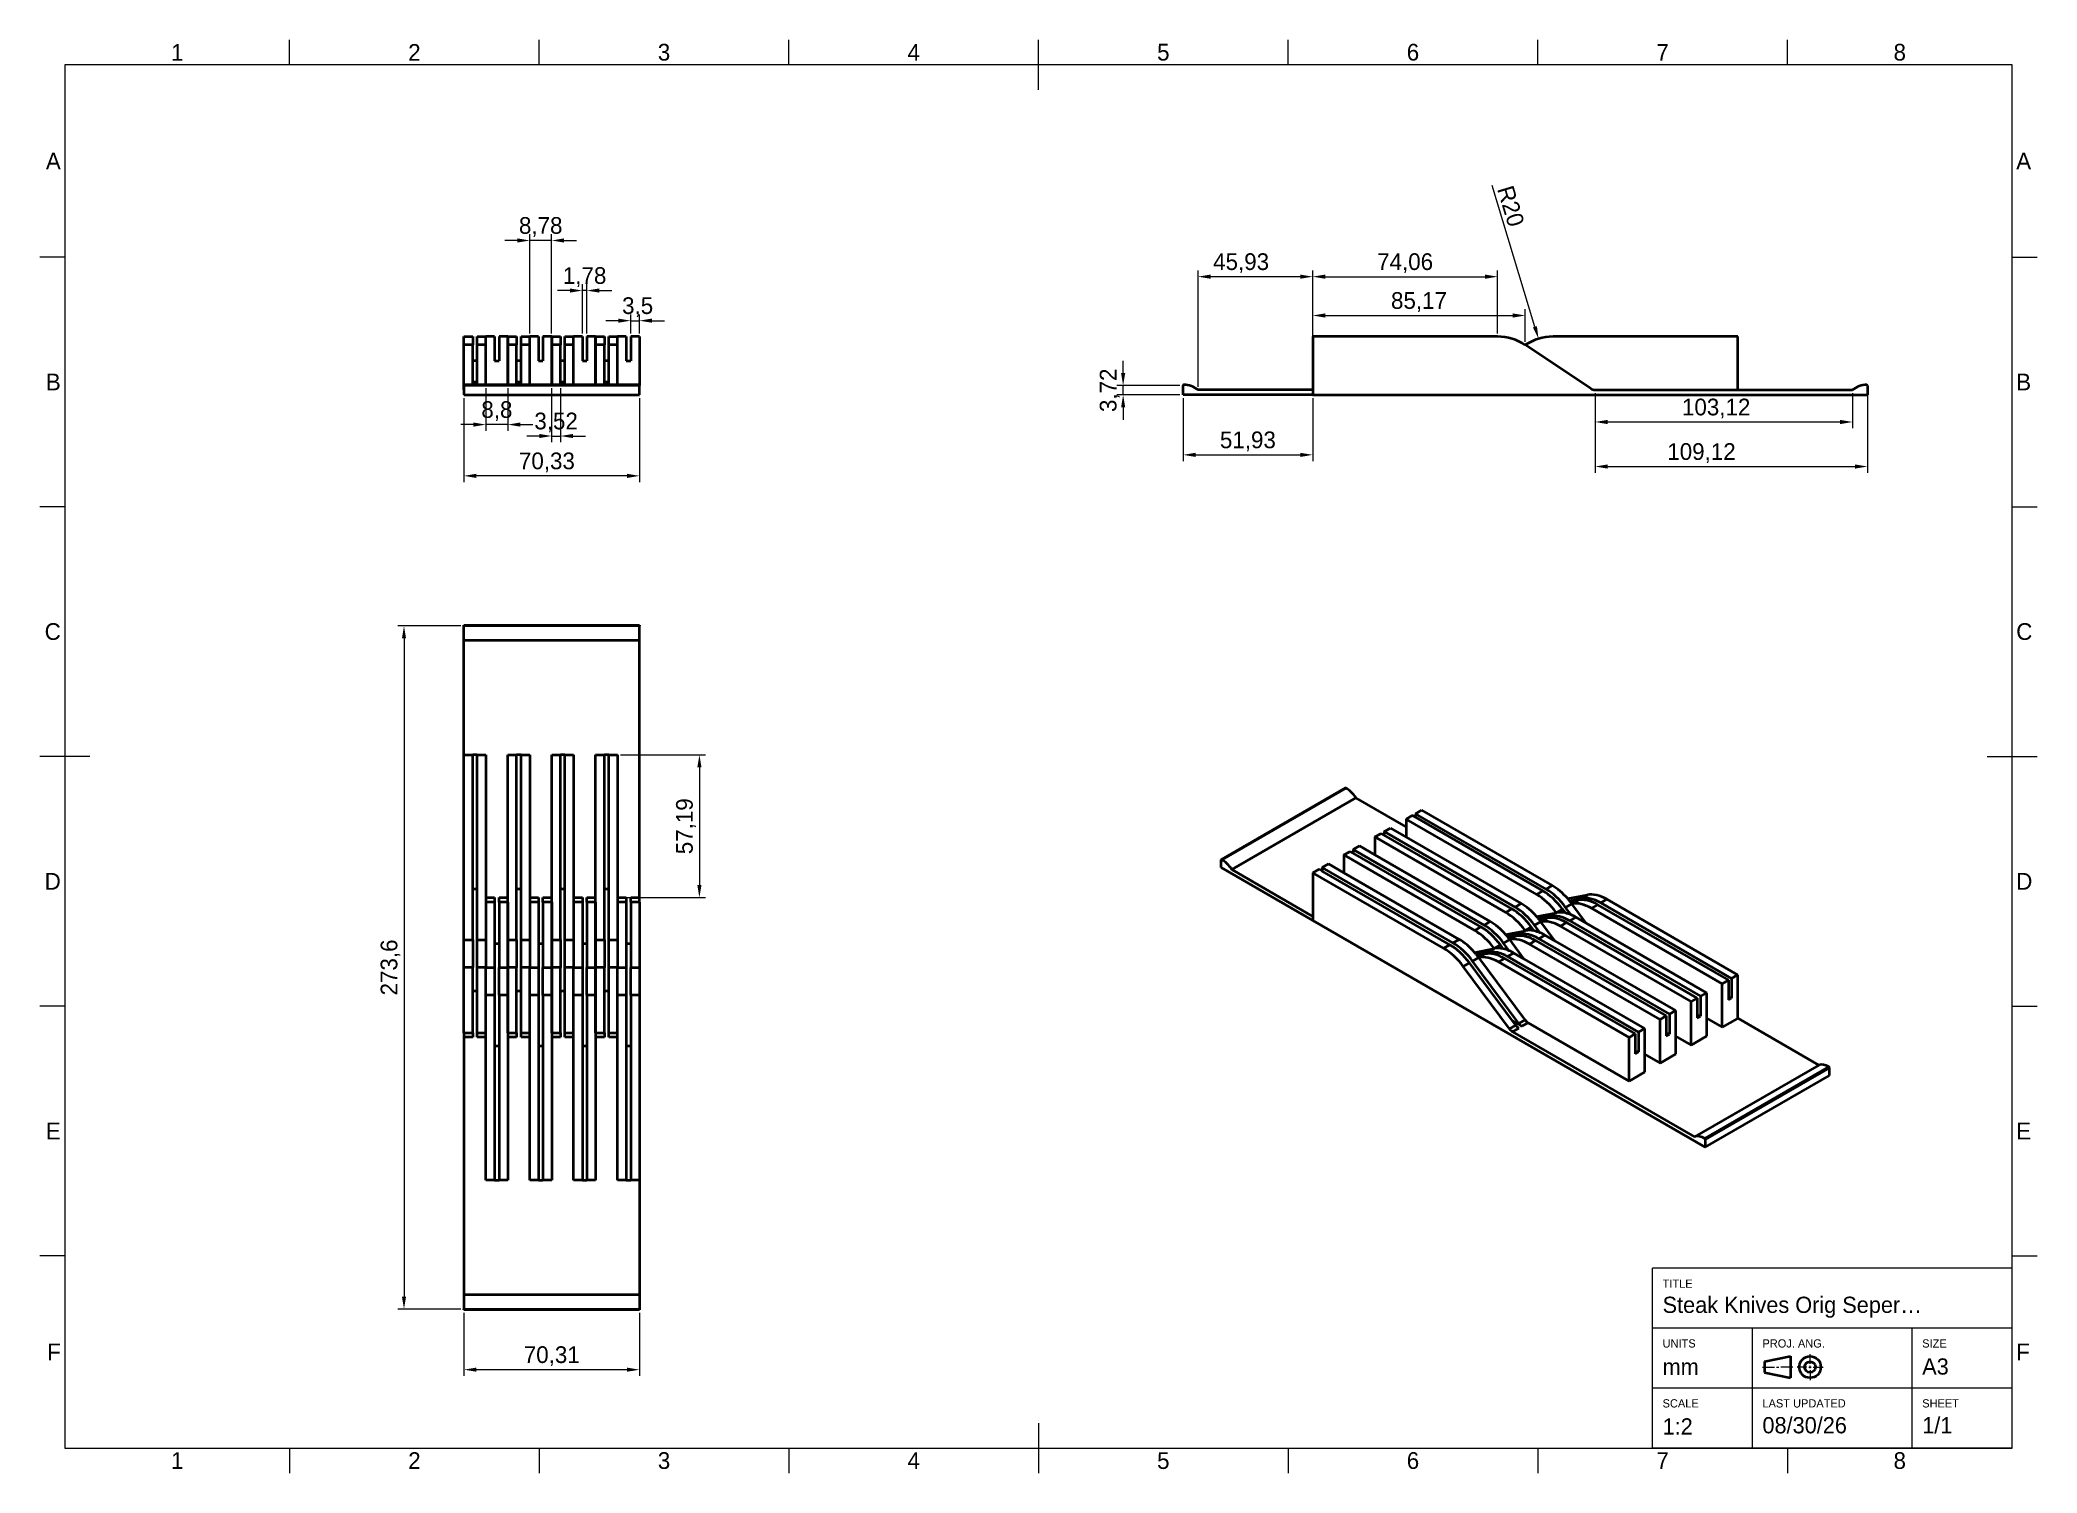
# Model space of a CAD drawing. Header units: millimetres. Extents: x 15 to 415, y 5 to 292.
import ezdxf

# ---------------------------------------------------------------- set-up
doc = ezdxf.new("R2010")
doc.units = ezdxf.units.MM
for name, color, linetype in [('Annotations', 7, 'Continuous'), ('Border', 7, 'Continuous'), ('Geometries', 7, 'Continuous')]:
    doc.layers.add(name, color=color, linetype=linetype)
doc.styles.add('Shapr0', font='txt', dxfattribs={"height": 3.3495})
doc.styles.add('Shapr1', font='txt', dxfattribs={"height": 3.3495})
doc.styles.add('Shapr10', font='txt', dxfattribs={"height": 3.3495})
doc.styles.add('Shapr11', font='txt', dxfattribs={"height": 3.3495})
doc.styles.add('Shapr12', font='txt', dxfattribs={"height": 3.3495})
doc.styles.add('Shapr13', font='txt', dxfattribs={"height": 3.3495})
doc.styles.add('Shapr14', font='txt', dxfattribs={"height": 3.3495})
doc.styles.add('Shapr15', font='txt', dxfattribs={"height": 3.3495})
doc.styles.add('Shapr16', font='txt', dxfattribs={"height": 3.3495})
doc.styles.add('Shapr17', font='txt', dxfattribs={"height": 3.3495})
doc.styles.add('Shapr3', font='txt', dxfattribs={"height": 3.3495})
doc.styles.add('Shapr4', font='txt', dxfattribs={"height": 3.3495})
doc.styles.add('Shapr5', font='txt', dxfattribs={"height": 3.3495})
doc.styles.add('Shapr6', font='txt', dxfattribs={"height": 3.3495})
doc.styles.add('Shapr7', font='txt', dxfattribs={"height": 3.3495})
doc.styles.add('Shapr8', font='txt', dxfattribs={"height": 3.3495})
doc.styles.add('Shapr9', font='txt', dxfattribs={"height": 3.3495})
doc.dimstyles.new('ISO-25', dxfattribs={"dimtxt": 2.5, "dimasz": 2.5, "dimexe": 1.25, "dimexo": 0.625, "dimtad": 1, "dimtxsty": 'Standard', "dimcen": 2.5, "dimadec": 0, "dimazin": 0, "dimtfac": 1, "dimtmove": 0, "dimatfit": 3, "dimfxl": 1, "dimarcsym": 0})

msp = doc.modelspace()

# ---------------------------------------------------------------- texts
at = {"layer": 'Border', "linetype": 'Continuous', "lineweight": 15, "char_height": 3.3495, "width": 3.3495, "style": 'Shapr0'}
for s, insert, attachment_point in [('1', (42.5, 287.8252), 8), ('2', (90, 287.8252), 8), ('3', (140, 287.8252), 8), ('4', (190, 287.8252), 8), ('5', (240, 287.8252), 8), ('6', (290, 287.8252), 8), ('7', (340, 287.8252), 8), ('8', (387.5, 287.8252), 8), ('A', (19.1747, 267.75), 6), ('A', (410.8252, 267.75), 4), ('B', (19.1747, 223.5), 6), ('B', (410.8252, 223.5), 4), ('C', (19.1747, 173.5), 6), ('C', (410.8252, 173.5), 4), ('D', (19.1747, 123.5), 6), ('D', (410.8252, 123.5), 4), ('E', (19.1747, 73.5), 6), ('E', (410.8252, 73.5), 4), ('F', (19.1747, 29.25), 6), ('F', (410.8252, 29.25), 4), ('1', (42.5, 9.1747), 2), ('2', (90, 9.1747), 2), ('3', (140, 9.1747), 2), ('4', (190, 9.1747), 2), ('5', (240, 9.1747), 2), ('6', (290, 9.1747), 2), ('7', (340, 9.1747), 2), ('8', (387.5, 9.1747), 2)]:
    msp.add_mtext(s, dxfattribs=dict(at, insert=insert, attachment_point=attachment_point))
at = {"layer": 'Border', "linetype": 'Continuous', "lineweight": 15, "attachment_point": 1}
for s, insert, char_height, style in [('TITLE', (340, 43.75), 1.65, 'Shapr17'), ('Steak Knives Orig Seper…', (340, 40.3195), 3.25, 'Shapr16'), ('UNITS', (340, 31.7828), 1.65, 'Shapr15'), ('PROJ. ANG.', (360, 31.7828), 1.65, 'Shapr13'), ('A3', (392, 27.9645), 3.25, 'Shapr11'), ('SIZE', (392, 31.7828), 1.65, 'Shapr12'), ('mm', (340, 27.9), 3.25, 'Shapr14'), ('SCALE', (340, 19.7828), 1.65, 'Shapr10'), ('1:2', (340, 15.9645), 3.25, 'Shapr9'), ('08/30/26', (360, 16.2043), 3.25, 'Shapr7'), ('LAST UPDATED', (360, 19.7828), 1.65, 'Shapr8'), ('SHEET', (392, 19.7828), 1.65, 'Shapr6'), ('1/1', (392, 16.2043), 3.25, 'Shapr5')]:
    msp.add_mtext(s, dxfattribs=dict(at, insert=insert, char_height=char_height, style=style))

# ---------------------------------------------------------------- blocks, each defined once
blk = doc.blocks.new('*D2')
at = {"layer": 'Annotations', "color": 0, "linetype": 'Continuous', "lineweight": 15}
for p, q in [((99.92, 220.28), (99.92, 203.45)), ((135.08, 220.28), (135.08, 203.45)), ((132.58, 204.7), (102.42, 204.7))]:
    blk.add_line(p, q, dxfattribs=at)
at = {"layer": 'Annotations', "color": 0}
for points in [[(102.42, 205.12), (102.42, 204.28), (99.92, 204.7)], [(132.58, 204.28), (132.58, 205.12), (135.08, 204.7)]]:
    blk.add_solid(points, dxfattribs=at)
at = {"layer": 'Defpoints', "color": 0}
for p in [(99.92, 220.91), (135.08, 220.91), (99.92, 204.7)]:
    blk.add_point(p, dxfattribs=at)
at = {"layer": 'Annotations', "color": 0, "lineweight": 15, "insert": (116.54, 207.39), "char_height": 3.349, "attachment_point": 5, "style": 'Shapr1'}
blk.add_mtext('\\A1;70,33', dxfattribs=at)
blk = doc.blocks.new('*D3')
at = {"layer": 'Annotations', "color": 0, "linetype": 'Continuous', "lineweight": 15}
for p, q in [((113.11, 233.22), (113.11, 253.09)), ((117.49, 233.22), (117.49, 253.09)), ((110.61, 251.84), (108.11, 251.84)), ((117.49, 251.84), (113.11, 251.84)), ((117.49, 251.84), (113.11, 251.84)), ((119.99, 251.84), (122.49, 251.84))]:
    blk.add_line(p, q, dxfattribs=at)
at = {"layer": 'Annotations', "color": 0}
for points in [[(110.61, 251.42), (110.61, 252.26), (113.11, 251.84)], [(119.99, 252.26), (119.99, 251.42), (117.49, 251.84)]]:
    blk.add_solid(points, dxfattribs=at)
at = {"layer": 'Defpoints', "color": 0}
for p in [(113.11, 251.84), (113.11, 232.59), (117.49, 232.59)]:
    blk.add_point(p, dxfattribs=at)
at = {"layer": 'Annotations', "color": 0, "lineweight": 15, "insert": (115.3, 254.54), "char_height": 3.349, "attachment_point": 5, "style": 'Shapr1'}
blk.add_mtext('\\A1;8,78', dxfattribs=at)
blk = doc.blocks.new('*D4')
at = {"layer": 'Annotations', "color": 0, "linetype": 'Continuous', "lineweight": 15}
for p, q in [((133.32, 233.22), (133.32, 237.03)), ((135.07, 233.22), (135.07, 237.03)), ((130.82, 235.78), (128.32, 235.78)), ((133.32, 235.78), (135.07, 235.78)), ((133.32, 235.78), (135.07, 235.78)), ((137.57, 235.78), (140.07, 235.78))]:
    blk.add_line(p, q, dxfattribs=at)
at = {"layer": 'Annotations', "color": 0}
for points in [[(130.82, 235.37), (130.82, 236.2), (133.32, 235.78)], [(137.57, 236.2), (137.57, 235.37), (135.07, 235.78)]]:
    blk.add_solid(points, dxfattribs=at)
at = {"layer": 'Defpoints', "color": 0}
for p in [(133.32, 232.59), (135.07, 235.78), (135.07, 232.59)]:
    blk.add_point(p, dxfattribs=at)
at = {"layer": 'Annotations', "color": 0, "lineweight": 15, "insert": (134.71, 238.48), "char_height": 3.349, "attachment_point": 5, "style": 'Shapr1'}
blk.add_mtext('\\A1;3,5', dxfattribs=at)
blk = doc.blocks.new('*D5')
at = {"layer": 'Annotations', "color": 0, "linetype": 'Continuous', "lineweight": 15}
for p, q in [((104.32, 222.29), (104.32, 213.72)), ((108.72, 222.29), (108.72, 213.72)), ((101.82, 214.97), (99.32, 214.97)), ((108.72, 214.97), (104.32, 214.97)), ((108.72, 214.97), (104.32, 214.97)), ((111.22, 214.97), (113.72, 214.97))]:
    blk.add_line(p, q, dxfattribs=at)
at = {"layer": 'Annotations', "color": 0}
for points in [[(101.82, 214.56), (101.82, 215.39), (104.32, 214.97)], [(111.22, 215.39), (111.22, 214.56), (108.72, 214.97)]]:
    blk.add_solid(points, dxfattribs=at)
at = {"layer": 'Defpoints', "color": 0}
for p in [(104.32, 222.92), (108.72, 222.92), (104.32, 214.97)]:
    blk.add_point(p, dxfattribs=at)
at = {"layer": 'Annotations', "color": 0, "lineweight": 15, "insert": (106.52, 217.67), "char_height": 3.349, "attachment_point": 5, "style": 'Shapr1'}
blk.add_mtext('\\A1;8,8', dxfattribs=at)
blk = doc.blocks.new('*D6')
at = {"layer": 'Annotations', "color": 0, "linetype": 'Continuous', "lineweight": 15}
for p, q in [((121.14, 241.81), (118.64, 241.81)), ((123.64, 233.22), (123.64, 243.06)), ((124.53, 241.81), (123.64, 241.81)), ((124.53, 241.81), (123.64, 241.81)), ((124.53, 233.22), (124.53, 243.06)), ((127.03, 241.81), (129.53, 241.81))]:
    blk.add_line(p, q, dxfattribs=at)
at = {"layer": 'Annotations', "color": 0}
for points in [[(121.14, 241.4), (121.14, 242.23), (123.64, 241.81)], [(127.03, 242.23), (127.03, 241.4), (124.53, 241.81)]]:
    blk.add_solid(points, dxfattribs=at)
at = {"layer": 'Defpoints', "color": 0}
for p in [(123.64, 241.81), (123.64, 232.59), (124.53, 232.59)]:
    blk.add_point(p, dxfattribs=at)
at = {"layer": 'Annotations', "color": 0, "lineweight": 15, "insert": (124.09, 244.51), "char_height": 3.349, "attachment_point": 5, "style": 'Shapr1'}
blk.add_mtext('\\A1;1,78', dxfattribs=at)
blk = doc.blocks.new('*D7')
at = {"layer": 'Annotations', "color": 0, "linetype": 'Continuous', "lineweight": 15}
for p, q in [((117.49, 222.29), (117.49, 211.43)), ((119.26, 222.29), (119.26, 211.43)), ((114.99, 212.68), (112.49, 212.68)), ((117.49, 212.68), (119.26, 212.68)), ((117.49, 212.68), (119.26, 212.68)), ((121.76, 212.68), (124.26, 212.68))]:
    blk.add_line(p, q, dxfattribs=at)
at = {"layer": 'Annotations', "color": 0}
for points in [[(114.99, 212.27), (114.99, 213.1), (117.49, 212.68)], [(121.76, 213.1), (121.76, 212.27), (119.26, 212.68)]]:
    blk.add_solid(points, dxfattribs=at)
at = {"layer": 'Defpoints', "color": 0}
for p in [(117.49, 222.92), (119.26, 222.92), (119.26, 212.68)]:
    blk.add_point(p, dxfattribs=at)
at = {"layer": 'Annotations', "color": 0, "lineweight": 15, "insert": (118.38, 215.38), "char_height": 3.349, "attachment_point": 5, "style": 'Shapr1'}
blk.add_mtext('\\A1;3,52', dxfattribs=at)
blk = doc.blocks.new('*D8')
at = {"layer": 'Annotations', "color": 0, "linetype": 'Continuous', "lineweight": 15}
for p, q in [((131.31, 148.83), (148.33, 148.83)), ((147.08, 146.33), (147.08, 122.74)), ((131.31, 120.24), (148.33, 120.24))]:
    blk.add_line(p, q, dxfattribs=at)
at = {"layer": 'Annotations', "color": 0}
for points in [[(147.5, 146.33), (146.67, 146.33), (147.08, 148.83)], [(146.67, 122.74), (147.5, 122.74), (147.08, 120.24)]]:
    blk.add_solid(points, dxfattribs=at)
at = {"layer": 'Defpoints', "color": 0}
for p in [(130.68, 148.83), (130.68, 120.24), (147.08, 120.24)]:
    blk.add_point(p, dxfattribs=at)
at = {"layer": 'Annotations', "color": 0, "lineweight": 15, "insert": (144.39, 134.53), "char_height": 3.349, "attachment_point": 5, "rotation": 90, "style": 'Shapr3'}
blk.add_mtext('\\A1;57,19', dxfattribs=at)
blk = doc.blocks.new('*D9')
at = {"layer": 'Annotations', "color": 0, "linetype": 'Continuous', "lineweight": 15}
for p, q in [((99.29, 174.65), (86.67, 174.65)), ((87.92, 172.15), (87.92, 40.35)), ((99.3, 37.85), (86.67, 37.85))]:
    blk.add_line(p, q, dxfattribs=at)
at = {"layer": 'Annotations', "color": 0}
for points in [[(88.33, 172.15), (87.5, 172.15), (87.92, 174.65)], [(87.5, 40.35), (88.33, 40.35), (87.92, 37.85)]]:
    blk.add_solid(points, dxfattribs=at)
at = {"layer": 'Defpoints', "color": 0}
for p in [(99.92, 174.65), (87.92, 37.85), (99.93, 37.85)]:
    blk.add_point(p, dxfattribs=at)
at = {"layer": 'Annotations', "color": 0, "lineweight": 15, "insert": (85.22, 106.25), "char_height": 3.349, "attachment_point": 5, "rotation": 90, "style": 'Shapr3'}
blk.add_mtext('\\A1;273,6', dxfattribs=at)
blk = doc.blocks.new('*D10')
at = {"layer": 'Annotations', "color": 0, "linetype": 'Continuous', "lineweight": 15}
for p, q in [((99.93, 37.08), (99.93, 24.45)), ((135.08, 37.08), (135.08, 24.45)), ((132.58, 25.7), (102.43, 25.7))]:
    blk.add_line(p, q, dxfattribs=at)
at = {"layer": 'Annotations', "color": 0}
for points in [[(102.43, 26.12), (102.43, 25.29), (99.93, 25.7)], [(132.58, 25.29), (132.58, 26.12), (135.08, 25.7)]]:
    blk.add_solid(points, dxfattribs=at)
at = {"layer": 'Defpoints', "color": 0}
for p in [(99.93, 37.7), (135.08, 37.7), (99.93, 25.7)]:
    blk.add_point(p, dxfattribs=at)
at = {"layer": 'Annotations', "color": 0, "lineweight": 15, "insert": (117.51, 28.4), "char_height": 3.349, "attachment_point": 5, "style": 'Shapr3'}
blk.add_mtext('\\A1;70,31', dxfattribs=at)
blk = doc.blocks.new('*D11')
at = {"layer": 'Annotations', "color": 0, "linetype": 'Continuous', "lineweight": 15}
for p, q in [((246.95, 222.53), (246.95, 245.84)), ((267.42, 244.59), (249.45, 244.59)), ((269.92, 222.53), (269.92, 245.84))]:
    blk.add_line(p, q, dxfattribs=at)
at = {"layer": 'Annotations', "color": 0}
for points in [[(249.45, 245.01), (249.45, 244.18), (246.95, 244.59)], [(267.42, 244.18), (267.42, 245.01), (269.92, 244.59)]]:
    blk.add_solid(points, dxfattribs=at)
at = {"layer": 'Defpoints', "color": 0}
for p in [(246.95, 244.59), (246.95, 221.91), (269.92, 221.91)]:
    blk.add_point(p, dxfattribs=at)
at = {"layer": 'Annotations', "color": 0, "lineweight": 15, "insert": (255.58, 247.29), "char_height": 3.349, "attachment_point": 5, "style": 'Shapr4'}
blk.add_mtext('\\A1;45,93', dxfattribs=at)
blk = doc.blocks.new('*D12')
at = {"layer": 'Annotations', "color": 0, "linetype": 'Continuous', "lineweight": 15}
for p, q in [((326.49, 221.28), (326.49, 214.24)), ((378.05, 221.28), (378.05, 214.24)), ((328.99, 215.49), (375.55, 215.49))]:
    blk.add_line(p, q, dxfattribs=at)
at = {"layer": 'Annotations', "color": 0}
for points in [[(328.99, 215.91), (328.99, 215.07), (326.49, 215.49)], [(375.55, 215.07), (375.55, 215.91), (378.05, 215.49)]]:
    blk.add_solid(points, dxfattribs=at)
at = {"layer": 'Defpoints', "color": 0}
for p in [(326.49, 221.91), (378.05, 221.91), (378.05, 215.49)]:
    blk.add_point(p, dxfattribs=at)
at = {"layer": 'Annotations', "color": 0, "lineweight": 15, "insert": (350.73, 218.18), "char_height": 3.349, "attachment_point": 5, "style": 'Shapr4'}
blk.add_mtext('\\A1;103,12', dxfattribs=at)
blk = doc.blocks.new('*D13')
at = {"layer": 'Annotations', "color": 0, "linetype": 'Continuous', "lineweight": 15}
for p, q in [((326.49, 221.28), (326.49, 205.32)), ((381.05, 222.14), (381.05, 205.32)), ((328.99, 206.57), (378.55, 206.57))]:
    blk.add_line(p, q, dxfattribs=at)
at = {"layer": 'Annotations', "color": 0}
for points in [[(328.99, 206.99), (328.99, 206.15), (326.49, 206.57)], [(378.55, 206.15), (378.55, 206.99), (381.05, 206.57)]]:
    blk.add_solid(points, dxfattribs=at)
at = {"layer": 'Defpoints', "color": 0}
for p in [(326.49, 221.91), (381.05, 222.77), (381.05, 206.57)]:
    blk.add_point(p, dxfattribs=at)
at = {"layer": 'Annotations', "color": 0, "lineweight": 15, "insert": (347.79, 209.26), "char_height": 3.349, "attachment_point": 5, "style": 'Shapr4'}
blk.add_mtext('\\A1;109,12', dxfattribs=at)
blk = doc.blocks.new('*D14')
at = {"layer": 'Annotations', "color": 0, "linetype": 'Continuous', "lineweight": 15}
for p, q in [((269.92, 233.22), (269.92, 238.07)), ((272.42, 236.82), (310, 236.82)), ((312.5, 231.54), (312.5, 238.07))]:
    blk.add_line(p, q, dxfattribs=at)
at = {"layer": 'Annotations', "color": 0}
for points in [[(272.42, 237.24), (272.42, 236.4), (269.92, 236.82)], [(310, 236.4), (310, 237.24), (312.5, 236.82)]]:
    blk.add_solid(points, dxfattribs=at)
at = {"layer": 'Defpoints', "color": 0}
for p in [(312.5, 236.82), (269.92, 232.59), (312.5, 230.91)]:
    blk.add_point(p, dxfattribs=at)
at = {"layer": 'Annotations', "color": 0, "lineweight": 15, "insert": (291.21, 239.51), "char_height": 3.349, "attachment_point": 5, "style": 'Shapr4'}
blk.add_mtext('\\A1;85,17', dxfattribs=at)
blk = doc.blocks.new('*D15')
at = {"layer": 'Annotations', "color": 0, "linetype": 'Continuous', "lineweight": 15}
blk.add_line((314.43, 234.56), (305.87, 262.82), dxfattribs=at)
at = {"layer": 'Annotations', "color": 0}
blk.add_solid([(314.03, 234.44), (314.83, 234.68), (315.15, 232.16)], dxfattribs=at)
at = {"layer": 'Defpoints', "color": 0}
for p in [(315.15, 232.16), (318.05, 222.59)]:
    blk.add_point(p, dxfattribs=at)
at = {"layer": 'Annotations', "color": 0, "lineweight": 15, "insert": (309.59, 258.72), "char_height": 3.349, "attachment_point": 5, "rotation": 286.845, "style": 'Shapr4'}
blk.add_mtext('\\A1;R20', dxfattribs=at)
blk = doc.blocks.new('*D16')
at = {"layer": 'Annotations', "color": 0, "linetype": 'Continuous', "lineweight": 15}
for p, q in [((243.95, 220.28), (243.95, 207.66)), ((269.92, 220.28), (269.92, 207.66)), ((246.45, 208.91), (267.42, 208.91))]:
    blk.add_line(p, q, dxfattribs=at)
at = {"layer": 'Annotations', "color": 0}
for points in [[(246.45, 209.32), (246.45, 208.49), (243.95, 208.91)], [(267.42, 208.49), (267.42, 209.32), (269.92, 208.91)]]:
    blk.add_solid(points, dxfattribs=at)
at = {"layer": 'Defpoints', "color": 0}
for p in [(243.95, 220.91), (269.92, 220.91), (269.92, 208.91)]:
    blk.add_point(p, dxfattribs=at)
at = {"layer": 'Annotations', "color": 0, "lineweight": 15, "insert": (256.94, 211.6), "char_height": 3.349, "attachment_point": 5, "style": 'Shapr4'}
blk.add_mtext('\\A1;51,93', dxfattribs=at)
blk = doc.blocks.new('*D17')
at = {"layer": 'Annotations', "color": 0, "linetype": 'Continuous', "lineweight": 15}
for p, q in [((269.92, 233.22), (269.92, 245.84)), ((272.42, 244.59), (304.45, 244.59)), ((306.95, 233.22), (306.95, 245.84))]:
    blk.add_line(p, q, dxfattribs=at)
at = {"layer": 'Annotations', "color": 0}
for points in [[(272.42, 245.01), (272.42, 244.18), (269.92, 244.59)], [(304.45, 244.18), (304.45, 245.01), (306.95, 244.59)]]:
    blk.add_solid(points, dxfattribs=at)
at = {"layer": 'Defpoints', "color": 0}
for p in [(306.95, 244.59), (269.92, 232.59), (306.95, 232.59)]:
    blk.add_point(p, dxfattribs=at)
at = {"layer": 'Annotations', "color": 0, "lineweight": 15, "insert": (288.43, 247.29), "char_height": 3.349, "attachment_point": 5, "style": 'Shapr4'}
blk.add_mtext('\\A1;74,06', dxfattribs=at)
blk = doc.blocks.new('*D18')
at = {"layer": 'Annotations', "color": 0, "linetype": 'Continuous', "lineweight": 15}
for p, q in [((231.95, 225.27), (231.95, 227.77)), ((243.33, 222.77), (230.7, 222.77)), ((243.33, 220.91), (230.7, 220.91)), ((231.95, 220.91), (231.95, 222.77)), ((231.95, 220.91), (231.95, 222.77)), ((231.95, 218.41), (231.95, 215.91))]:
    blk.add_line(p, q, dxfattribs=at)
at = {"layer": 'Annotations', "color": 0}
for points in [[(231.54, 225.27), (232.37, 225.27), (231.95, 222.77)], [(232.37, 218.41), (231.54, 218.41), (231.95, 220.91)]]:
    blk.add_solid(points, dxfattribs=at)
at = {"layer": 'Defpoints', "color": 0}
for p in [(231.95, 222.77), (243.95, 222.77), (243.95, 220.91)]:
    blk.add_point(p, dxfattribs=at)
at = {"layer": 'Annotations', "color": 0, "lineweight": 15, "insert": (229.26, 221.84), "char_height": 3.349, "attachment_point": 5, "rotation": 90, "style": 'Shapr4'}
blk.add_mtext('\\A1;3,72', dxfattribs=at)
blk = doc.blocks.new('*U19')
at = {"layer": 'Border', "linetype": 'Continuous', "lineweight": 15}
for p, q in [((410, 46), (338, 46)), ((338, 10), (338, 46)), ((410, 10), (410, 46)), ((410, 34), (338, 34)), ((358, 10), (358, 34)), ((390, 10), (390, 34)), ((369.53, 26.88), (369.53, 28.83)), ((360, 26.23), (362.38, 26.23)), ((362.82, 26.23), (363.25, 26.23)), ((366.07, 26.23), (363.68, 26.23)), ((368.88, 26.23), (366.93, 26.23)), ((369.32, 26.23), (369.75, 26.23)), ((369.53, 26.02), (369.53, 26.45)), ((369.53, 25.58), (369.53, 23.63)), ((370.18, 26.23), (372.13, 26.23)), ((410, 22), (338, 22)), ((410, 10), (338, 10))]:
    blk.add_line(p, q, dxfattribs=at)
at = {"layer": 'Border', "linetype": 'Continuous', "lineweight": 40}
for p, q in [((360.43, 27.32), (365.63, 28.4)), ((365.63, 28.4), (365.63, 24.07)), ((360.43, 27.32), (360.43, 25.15)), ((360.43, 25.15), (365.63, 24.07))]:
    blk.add_line(p, q, dxfattribs=at)
for radius in [2.17, 1.08]:
    blk.add_circle((369.53, 26.23), radius, dxfattribs=at)

# ---------------------------------------------------------------- dimensions: what is measured, and where the dimension line sits
at = {"layer": 'Annotations', "linetype": 'Continuous', "lineweight": 15}
dim = msp.add_radius_dim(center=(318.0504, 222.5925), mpoint=(315.1526, 232.1634), dimstyle='ISO-25', override={"dimscale": 1, "dimgap": 0.7, "dimdec": 2, "dimlfac": 2, "dimrnd": 0.01, "dimzin": 8, "dimdsep": 44, "dimtxsty": 'Shapr4', "dimcen": 0, "dimadec": 2, "dimtol": 0, "dimlim": 0, "dimtp": 0, "dimtm": 0, "dimtfac": 0.6, "dimtdec": 8, "dimtofl": 0, "dimfrac": 2, "dimtolj": 1, "dimlwd": 15, "dimlwe": 15}, dxfattribs=at)
dim.commit()
dim.dimension.update_dxf_attribs({"geometry": '*D15', "text_midpoint": (307.3214, 258.028), "dimtype": 164})
for base, p1, p2, override, picture, middle in [((113.1055, 251.8414), (117.4945, 232.5925), (113.1055, 232.5925), {"dimscale": 1, "dimgap": 0.7, "dimdec": 2, "dimlfac": 2, "dimrnd": 0.01, "dimzin": 8, "dimdsep": 44, "dimtxsty": 'Shapr1', "dimse1": 0, "dimse2": 0, "dimadec": 2, "dimtol": 0, "dimlim": 0, "dimtp": 0, "dimtm": 0, "dimtfac": 0.6, "dimtdec": 8, "dimfrac": 2, "dimtolj": 1, "dimlwd": 15, "dimlwe": 15}, '*D3', (115.3, 251.8414)), ((246.9546, 244.5925), (269.9204, 221.9075), (246.9546, 221.9075), {"dimscale": 1, "dimgap": 0.7, "dimdec": 2, "dimlfac": 2, "dimrnd": 0.01, "dimzin": 8, "dimdsep": 44, "dimtxsty": 'Shapr4', "dimse1": 0, "dimse2": 0, "dimadec": 2, "dimtol": 0, "dimlim": 0, "dimtp": 0, "dimtm": 0, "dimtfac": 0.6, "dimtdec": 8, "dimfrac": 2, "dimtolj": 1, "dimlwd": 15, "dimlwe": 15}, '*D11', (255.5787, 244.5925)), ((306.9496, 244.5925), (269.9204, 232.5925), (306.9496, 232.5925), {"dimscale": 1, "dimgap": 0.7, "dimdec": 2, "dimlfac": 2, "dimrnd": 0.01, "dimzin": 8, "dimdsep": 44, "dimtxsty": 'Shapr4', "dimse1": 0, "dimse2": 0, "dimadec": 2, "dimtol": 0, "dimlim": 0, "dimtp": 0, "dimtm": 0, "dimtfac": 0.6, "dimtdec": 8, "dimfrac": 2, "dimtolj": 1, "dimlwd": 15, "dimlwe": 15}, '*D17', (288.435, 244.5925)), ((123.6445, 241.8124), (124.5335, 232.5925), (123.6445, 232.5925), {"dimscale": 1, "dimgap": 0.7, "dimdec": 2, "dimlfac": 2, "dimrnd": 0.01, "dimzin": 8, "dimdsep": 44, "dimtxsty": 'Shapr1', "dimse1": 0, "dimse2": 0, "dimadec": 2, "dimtol": 0, "dimlim": 0, "dimtp": 0, "dimtm": 0, "dimtfac": 0.6, "dimtdec": 8, "dimfrac": 2, "dimtolj": 1, "dimlwd": 15, "dimlwe": 15}, '*D6', (124.089, 241.8124)), ((135.0725, 235.7823), (133.3225, 232.5925), (135.0725, 232.5925), {"dimscale": 1, "dimgap": 0.7, "dimdec": 2, "dimlfac": 2, "dimrnd": 0.01, "dimzin": 8, "dimdsep": 44, "dimtxsty": 'Shapr1', "dimse1": 0, "dimse2": 0, "dimadec": 2, "dimtol": 0, "dimlim": 0, "dimtp": 0, "dimtm": 0, "dimtfac": 0.6, "dimtdec": 8, "dimfrac": 2, "dimtolj": 1, "dimlwd": 15, "dimlwe": 15}, '*D4', (134.7093, 235.7823)), ((312.5034, 236.8204), (269.9204, 232.5925), (312.5034, 230.913), {"dimscale": 1, "dimgap": 0.7, "dimdec": 2, "dimlfac": 2, "dimrnd": 0.01, "dimzin": 8, "dimdsep": 44, "dimtxsty": 'Shapr4', "dimse1": 0, "dimse2": 0, "dimadec": 2, "dimtol": 0, "dimlim": 0, "dimtp": 0, "dimtm": 0, "dimtfac": 0.6, "dimtdec": 8, "dimfrac": 2, "dimtolj": 1, "dimlwd": 15, "dimlwe": 15}, '*D14', (291.2119, 236.8204)), ((104.3165, 214.9731), (108.7165, 222.9179), (104.3165, 222.9179), {"dimscale": 1, "dimgap": 0.7, "dimdec": 2, "dimlfac": 2, "dimrnd": 0.01, "dimzin": 8, "dimdsep": 44, "dimtxsty": 'Shapr1', "dimse1": 0, "dimse2": 0, "dimadec": 2, "dimtol": 0, "dimlim": 0, "dimtp": 0, "dimtm": 0, "dimtfac": 0.6, "dimtdec": 8, "dimfrac": 2, "dimtolj": 1, "dimlwd": 15, "dimlwe": 15}, '*D5', (106.5165, 214.9731)), ((99.9165, 204.6999), (135.0835, 220.9075), (99.9165, 220.9075), {"dimscale": 1, "dimgap": 0.7, "dimdec": 2, "dimlfac": 2, "dimrnd": 0.01, "dimzin": 8, "dimdsep": 44, "dimtxsty": 'Shapr1', "dimse1": 0, "dimse2": 0, "dimadec": 2, "dimtol": 0, "dimlim": 0, "dimtp": 0, "dimtm": 0, "dimtfac": 0.6, "dimtdec": 8, "dimfrac": 2, "dimtolj": 1, "dimlwd": 15, "dimlwe": 15}, '*D2', (116.5407, 204.6999)), ((119.2555, 212.6841), (117.4945, 222.9179), (119.2555, 222.9179), {"dimscale": 1, "dimgap": 0.7, "dimdec": 2, "dimlfac": 2, "dimrnd": 0.01, "dimzin": 8, "dimdsep": 44, "dimtxsty": 'Shapr1', "dimse1": 0, "dimse2": 0, "dimadec": 2, "dimtol": 0, "dimlim": 0, "dimtp": 0, "dimtm": 0, "dimtfac": 0.6, "dimtdec": 8, "dimfrac": 2, "dimtolj": 1, "dimlwd": 15, "dimlwe": 15}, '*D7', (118.375, 212.6841)), ((269.9204, 208.9075), (243.9546, 220.9075), (269.9204, 220.9075), {"dimscale": 1, "dimgap": 0.7, "dimdec": 2, "dimlfac": 2, "dimrnd": 0.01, "dimzin": 8, "dimdsep": 44, "dimtxsty": 'Shapr4', "dimse1": 0, "dimse2": 0, "dimadec": 2, "dimtol": 0, "dimlim": 0, "dimtp": 0, "dimtm": 0, "dimtfac": 0.6, "dimtdec": 8, "dimfrac": 2, "dimtolj": 1, "dimlwd": 15, "dimlwe": 15}, '*D16', (256.9375, 208.9075)), ((381.0454, 206.5693), (326.4855, 221.9075), (381.0454, 222.7653), {"dimscale": 1, "dimgap": 0.7, "dimdec": 2, "dimlfac": 2, "dimrnd": 0.01, "dimzin": 8, "dimdsep": 44, "dimtxsty": 'Shapr4', "dimse1": 0, "dimse2": 0, "dimadec": 2, "dimtol": 0, "dimlim": 0, "dimtp": 0, "dimtm": 0, "dimtfac": 0.6, "dimtdec": 8, "dimfrac": 2, "dimtolj": 1, "dimlwd": 15, "dimlwe": 15}, '*D13', (347.7922, 206.5693)), ((378.0454, 215.4892), (326.4855, 221.9075), (378.0454, 221.9075), {"dimscale": 1, "dimgap": 0.7, "dimdec": 2, "dimlfac": 2, "dimrnd": 0.01, "dimzin": 8, "dimdsep": 44, "dimtxsty": 'Shapr4', "dimse1": 0, "dimse2": 0, "dimadec": 2, "dimtol": 0, "dimlim": 0, "dimtp": 0, "dimtm": 0, "dimtfac": 0.6, "dimtdec": 8, "dimfrac": 2, "dimtolj": 1, "dimlwd": 15, "dimlwe": 15}, '*D12', (350.7272, 215.4892)), ((99.9275, 25.7046), (135.0835, 37.7046), (99.9275, 37.7046), {"dimscale": 1, "dimgap": 0.7, "dimdec": 2, "dimlfac": 2, "dimrnd": 0.01, "dimzin": 8, "dimdsep": 44, "dimtxsty": 'Shapr3', "dimse1": 0, "dimse2": 0, "dimadec": 2, "dimtol": 0, "dimlim": 0, "dimtp": 0, "dimtm": 0, "dimtfac": 0.6, "dimtdec": 8, "dimfrac": 2, "dimtolj": 1, "dimlwd": 15, "dimlwe": 15}, '*D10', (117.5055, 25.7046))]:
    dim = msp.add_linear_dim(base=base, p1=p1, p2=p2, dimstyle='ISO-25', override=override, dxfattribs=at)
    dim.commit()
    dim.dimension.update_dxf_attribs({"geometry": picture, "text_midpoint": middle, "dimtype": 160})
for base, p1, p2, override, picture, middle in [((231.9546, 222.7653), (243.9546, 220.9075), (243.9546, 222.7653), {"dimscale": 1, "dimgap": 0.7, "dimdec": 2, "dimlfac": 2, "dimrnd": 0.01, "dimzin": 8, "dimdsep": 44, "dimtxsty": 'Shapr4', "dimse1": 0, "dimse2": 0, "dimadec": 2, "dimtol": 0, "dimlim": 0, "dimtp": 0, "dimtm": 0, "dimtfac": 0.6, "dimtdec": 8, "dimfrac": 2, "dimtolj": 1, "dimlwd": 15, "dimlwe": 15}, '*D18', (231.9546, 221.8364)), ((87.9165, 37.8492), (99.9165, 174.6508), (99.9275, 37.8492), {"dimscale": 1, "dimgap": 0.7, "dimdec": 2, "dimlfac": 2, "dimrnd": 0.01, "dimzin": 8, "dimdsep": 44, "dimtxsty": 'Shapr3', "dimse1": 0, "dimse2": 0, "dimadec": 2, "dimtol": 0, "dimlim": 0, "dimtp": 0, "dimtm": 0, "dimtfac": 0.6, "dimtdec": 8, "dimfrac": 2, "dimtolj": 1, "dimlwd": 15, "dimlwe": 15}, '*D9', (87.9165, 106.25)), ((147.0835, 120.2355), (130.6835, 148.8296), (130.6835, 120.2355), {"dimscale": 1, "dimgap": 0.7, "dimdec": 2, "dimlfac": 2, "dimrnd": 0.01, "dimzin": 8, "dimdsep": 44, "dimtxsty": 'Shapr3', "dimse1": 0, "dimse2": 0, "dimadec": 2, "dimtol": 0, "dimlim": 0, "dimtp": 0, "dimtm": 0, "dimtfac": 0.6, "dimtdec": 8, "dimfrac": 2, "dimtolj": 1, "dimlwd": 15, "dimlwe": 15}, '*D8', (147.0835, 134.5326))]:
    dim = msp.add_linear_dim(base=base, p1=p1, p2=p2, angle=90, dimstyle='ISO-25', override=override, dxfattribs=at)
    dim.commit()
    dim.dimension.update_dxf_attribs({"geometry": picture, "text_midpoint": middle, "dimtype": 160})

# ---------------------------------------------------------------- linework, layer by layer
at = {"layer": 'Border', "linetype": 'Continuous', "lineweight": 15}
for p, q in [((65, 287), (65, 292)), ((115, 287), (115, 292)), ((165, 287), (165, 292)), ((215, 282), (215, 292)), ((265, 287), (265, 292)), ((315, 287), (315, 292)), ((365, 287), (365, 292)), ((410, 287), (20, 287)), ((20, 287), (20, 10)), ((410, 10), (410, 287)), ((20, 248.5), (15, 248.5)), ((410, 248.5), (415, 248.5)), ((20, 198.5), (15, 198.5)), ((410, 198.5), (415, 198.5)), ((25, 148.5), (15, 148.5)), ((405, 148.5), (415, 148.5)), ((20, 98.5), (15, 98.5)), ((410, 98.5), (415, 98.5)), ((20, 48.5), (15, 48.5)), ((410, 48.5), (415, 48.5)), ((215, 15), (215, 5)), ((20, 10), (410, 10)), ((65, 10), (65, 5)), ((115, 10), (115, 5)), ((165, 10), (165, 5)), ((265, 10), (265, 5)), ((315, 10), (315, 5)), ((365, 10), (365, 5))]:
    msp.add_line(p, q, dxfattribs=at)
at = {"layer": 'Geometries', "linetype": 'Continuous', "lineweight": 40}
for p, q in [((99.9275, 230.913), (99.9275, 232.5925)), ((99.9275, 232.5925), (101.6775, 232.5925)), ((101.6775, 232.5925), (101.6775, 230.913)), ((102.5665, 230.913), (102.5665, 232.5925)), ((102.5665, 232.5925), (104.3165, 232.5925)), ((106.0665, 232.5925), (104.3165, 232.5925)), ((104.3165, 230.913), (104.3165, 232.5925)), ((106.0665, 232.5925), (106.0665, 228.8925)), ((106.9555, 232.5925), (106.9555, 227.7284)), ((108.7055, 232.5925), (106.9555, 232.5925)), ((108.7055, 232.5925), (108.7055, 222.9179)), ((108.7165, 230.913), (108.7165, 232.5925)), ((108.7165, 232.5925), (110.4665, 232.5925)), ((110.4665, 232.5925), (110.4665, 230.913)), ((111.3555, 230.913), (111.3555, 232.5925)), ((111.3555, 232.5925), (113.1055, 232.5925)), ((114.8555, 232.5925), (113.1055, 232.5925)), ((113.1055, 230.913), (113.1055, 232.5925)), ((114.8555, 232.5925), (114.8555, 228.8925)), ((117.4945, 232.5925), (115.7445, 232.5925)), ((115.7445, 232.5925), (115.7445, 227.7284)), ((117.4945, 232.5925), (117.4945, 222.9179)), ((117.5055, 232.5925), (119.2555, 232.5925)), ((117.5055, 230.913), (117.5055, 232.5925)), ((119.2555, 232.5925), (119.2555, 230.913)), ((120.1445, 232.5925), (121.8945, 232.5925)), ((120.1445, 230.913), (120.1445, 232.5925)), ((123.6445, 232.5925), (121.8945, 232.5925)), ((121.8945, 230.913), (121.8945, 232.5925)), ((123.6445, 232.5925), (123.6445, 228.8925)), ((124.5335, 232.5925), (124.5335, 227.7284)), ((126.2835, 232.5925), (124.5335, 232.5925)), ((126.2835, 232.5925), (126.2835, 222.9179)), ((126.2945, 232.5925), (128.0445, 232.5925)), ((126.2945, 230.913), (126.2945, 232.5925)), ((128.0445, 232.5925), (128.0445, 230.913)), ((128.9335, 230.913), (128.9335, 232.5925)), ((128.9335, 232.5925), (130.6835, 232.5925)), ((132.4335, 232.5925), (130.6835, 232.5925)), ((130.6835, 230.913), (130.6835, 232.5925)), ((132.4335, 232.5925), (132.4335, 228.8925)), ((135.0725, 232.5925), (133.3225, 232.5925)), ((133.3225, 232.5925), (133.3225, 227.7284)), ((135.0725, 232.5925), (135.0725, 222.9179)), ((269.9204, 232.5925), (269.9204, 221.9075)), ((306.9496, 232.5925), (269.9204, 232.5925)), ((355.0796, 232.5925), (318.0504, 232.5925)), ((355.0796, 221.9075), (355.0796, 232.5925)), ((101.6775, 230.913), (99.9275, 230.913)), ((99.9275, 222.9179), (99.9275, 230.913)), ((101.6775, 227.7284), (101.6775, 230.913)), ((102.5665, 227.7284), (102.5665, 230.913)), ((104.3165, 230.913), (102.5665, 230.913)), ((104.3165, 222.9179), (104.3165, 230.913)), ((106.0665, 228.8925), (106.0665, 227.7284)), ((110.4665, 230.913), (108.7165, 230.913)), ((108.7165, 222.9179), (108.7165, 230.913)), ((110.4665, 227.7284), (110.4665, 230.913)), ((111.3555, 227.7284), (111.3555, 230.913)), ((113.1055, 230.913), (111.3555, 230.913)), ((113.1055, 222.9179), (113.1055, 230.913)), ((114.8555, 228.8925), (114.8555, 227.7284)), ((117.5055, 222.9179), (117.5055, 230.913)), ((119.2555, 230.913), (117.5055, 230.913)), ((119.2555, 227.7284), (119.2555, 230.913)), ((120.1445, 227.7284), (120.1445, 230.913)), ((121.8945, 230.913), (120.1445, 230.913)), ((121.8945, 222.9179), (121.8945, 230.913)), ((123.6445, 228.8925), (123.6445, 227.7284)), ((126.2945, 222.9179), (126.2945, 230.913)), ((128.0445, 230.913), (126.2945, 230.913)), ((128.0445, 227.7284), (128.0445, 230.913)), ((128.9335, 227.7284), (128.9335, 230.913)), ((130.6835, 230.913), (128.9335, 230.913)), ((130.6835, 222.9179), (130.6835, 230.913)), ((132.4335, 228.8925), (132.4335, 227.7284)), ((312.5, 230.9107), (312.4966, 230.913)), ((312.5, 230.9107), (312.5034, 230.913)), ((325.6049, 222.1741), (312.5, 230.9107)), ((101.6775, 223.509), (101.6775, 227.7284)), ((102.5665, 227.7284), (101.6775, 227.7284)), ((102.5665, 223.509), (102.5665, 227.7284)), ((106.0665, 227.7284), (106.9555, 227.7284)), ((111.3555, 227.7284), (110.4665, 227.7284)), ((110.4665, 223.509), (110.4665, 227.7284)), ((111.3555, 223.509), (111.3555, 227.7284)), ((114.8555, 227.7284), (115.7445, 227.7284)), ((120.1445, 227.7284), (119.2555, 227.7284)), ((119.2555, 223.509), (119.2555, 227.7284)), ((120.1445, 223.509), (120.1445, 227.7284)), ((123.6445, 227.7284), (124.5335, 227.7284)), ((128.9335, 227.7284), (128.0445, 227.7284)), ((128.0445, 223.509), (128.0445, 227.7284)), ((128.9335, 223.509), (128.9335, 227.7284)), ((132.4335, 227.7284), (133.3225, 227.7284)), ((99.9275, 222.9179), (99.9165, 222.9179)), ((99.9165, 221.9075), (99.9165, 222.9179)), ((99.9165, 221.9075), (99.9275, 221.9075)), ((99.9165, 221.9075), (99.9165, 220.9075)), ((99.9165, 220.9075), (99.9275, 220.9075)), ((99.9275, 222.9179), (99.9275, 222.9152)), ((101.6775, 222.9179), (99.9275, 222.9179)), ((99.9275, 222.7653), (99.9275, 222.9152)), ((99.9275, 222.9152), (135.0835, 222.9152)), ((135.0835, 222.7653), (99.9275, 222.7653)), ((99.9275, 222.7653), (99.9275, 221.9075)), ((99.9275, 221.9075), (99.9275, 220.9075)), ((99.9275, 220.9075), (135.0835, 220.9075)), ((101.6775, 222.9179), (101.6775, 223.509)), ((101.6775, 223.509), (102.5665, 223.509)), ((102.5665, 222.9179), (101.6775, 222.9179)), ((102.5665, 222.9179), (102.5665, 223.509)), ((104.3165, 222.9179), (102.5665, 222.9179)), ((108.7055, 222.9179), (104.3165, 222.9179)), ((108.7165, 222.9179), (108.7055, 222.9179)), ((110.4665, 222.9179), (108.7165, 222.9179)), ((110.4665, 222.9179), (110.4665, 223.509)), ((110.4665, 223.509), (111.3555, 223.509)), ((111.3555, 222.9179), (110.4665, 222.9179)), ((111.3555, 222.9179), (111.3555, 223.509)), ((113.1055, 222.9179), (111.3555, 222.9179)), ((117.4945, 222.9179), (113.1055, 222.9179)), ((117.5055, 222.9179), (117.4945, 222.9179)), ((119.2555, 222.9179), (117.5055, 222.9179)), ((119.2555, 222.9179), (119.2555, 223.509)), ((119.2555, 223.509), (120.1445, 223.509)), ((120.1445, 222.9179), (119.2555, 222.9179)), ((120.1445, 222.9179), (120.1445, 223.509)), ((121.8945, 222.9179), (120.1445, 222.9179)), ((126.2835, 222.9179), (121.8945, 222.9179)), ((126.2945, 222.9179), (126.2835, 222.9179)), ((128.0445, 222.9179), (126.2945, 222.9179)), ((128.0445, 222.9179), (128.0445, 223.509)), ((128.0445, 223.509), (128.9335, 223.509)), ((128.9335, 222.9179), (128.0445, 222.9179)), ((128.9335, 222.9179), (128.9335, 223.509)), ((130.6835, 222.9179), (128.9335, 222.9179)), ((135.0725, 222.9179), (130.6835, 222.9179)), ((135.0835, 222.9179), (135.0725, 222.9179)), ((135.0835, 222.9179), (135.0835, 222.9152)), ((135.0835, 222.9152), (135.0835, 222.7653)), ((135.0835, 220.9075), (135.0835, 222.7653)), ((243.9546, 220.9075), (243.9546, 222.7653)), ((269.9204, 220.9075), (243.9546, 220.9075)), ((269.9204, 221.9075), (246.9546, 221.9075)), ((269.9204, 221.9075), (269.9204, 220.9075)), ((269.9204, 220.9075), (381.0454, 220.9075)), ((326.4855, 221.9075), (355.0796, 221.9075)), ((355.0796, 221.9075), (378.0454, 221.9075)), ((381.0454, 222.7653), (381.0454, 220.9075)), ((99.9165, 174.7954), (135.0725, 174.7954)), ((99.9165, 174.6508), (99.9165, 174.7954)), ((135.0725, 174.6508), (99.9165, 174.6508)), ((99.9165, 171.7954), (99.9165, 174.6508)), ((135.0725, 174.7954), (135.0725, 174.6508)), ((135.0725, 171.7954), (135.0725, 174.6508)), ((99.9165, 171.7954), (135.0725, 171.7954)), ((99.9165, 148.8296), (99.9165, 171.7954)), ((135.0725, 120.2355), (135.0725, 171.7954)), ((99.9165, 148.8296), (99.9275, 148.8296)), ((99.9275, 111.8004), (99.9275, 148.8296)), ((99.9275, 148.8296), (101.6775, 148.8296)), ((101.6775, 121.9788), (101.6775, 148.8296)), ((102.5665, 148.8296), (101.6775, 148.8296)), ((102.5665, 148.8296), (104.3165, 148.8296)), ((102.5665, 121.9788), (102.5665, 148.8296)), ((104.3165, 148.8296), (104.3165, 120.2355)), ((108.7055, 120.2355), (108.7055, 148.8296)), ((108.7055, 148.8296), (108.7165, 148.8296)), ((108.7165, 148.8296), (110.4665, 148.8296)), ((108.7165, 111.8004), (108.7165, 148.8296)), ((110.4665, 121.9788), (110.4665, 148.8296)), ((111.3555, 148.8296), (110.4665, 148.8296)), ((111.3555, 121.9788), (111.3555, 148.8296)), ((111.3555, 148.8296), (113.1055, 148.8296)), ((113.1055, 148.8296), (113.1055, 120.2355)), ((117.4945, 148.8296), (117.5055, 148.8296)), ((117.4945, 120.2355), (117.4945, 148.8296)), ((117.5055, 148.8296), (119.2555, 148.8296)), ((117.5055, 111.8004), (117.5055, 148.8296)), ((120.1445, 148.8296), (119.2555, 148.8296)), ((119.2555, 121.9788), (119.2555, 148.8296)), ((120.1445, 148.8296), (121.8945, 148.8296)), ((120.1445, 121.9788), (120.1445, 148.8296)), ((121.8945, 148.8296), (121.8945, 120.2355)), ((126.2835, 148.8296), (126.2945, 148.8296)), ((126.2835, 120.2355), (126.2835, 148.8296)), ((126.2945, 148.8296), (128.0445, 148.8296)), ((126.2945, 111.8004), (126.2945, 148.8296)), ((128.9335, 148.8296), (128.0445, 148.8296)), ((128.0445, 121.9788), (128.0445, 148.8296)), ((128.9335, 148.8296), (130.6835, 148.8296)), ((128.9335, 121.9788), (128.9335, 148.8296)), ((130.6835, 148.8296), (130.6835, 120.2355)), ((276.4878, 142.1968), (251.6287, 127.8444)), ((276.559, 142.1914), (251.6999, 127.8391)), ((253.719, 125.8506), (278.578, 140.2029)), ((288.6103, 134.4108), (278.578, 140.2029)), ((288.6103, 135.9678), (289.8478, 136.6823)), ((290.4764, 136.3194), (289.8478, 136.6823)), ((290.4764, 137.0452), (291.7138, 137.7597)), ((316.66, 121.9281), (290.4764, 137.0452)), ((290.4764, 137.0452), (290.4764, 136.3194)), ((316.0314, 121.5652), (290.4764, 136.3194)), ((291.7138, 137.7597), (317.8974, 122.6425)), ((282.3956, 132.3798), (283.633, 133.0942)), ((282.3956, 132.3798), (282.3956, 128.7872)), ((308.5792, 117.2627), (282.3956, 132.3798)), ((284.2616, 132.7313), (283.633, 133.0942)), ((284.2616, 133.4571), (285.4991, 134.1716)), ((310.4452, 118.34), (284.2616, 133.4571)), ((284.2616, 133.4571), (284.2616, 132.7313)), ((309.8166, 117.9771), (284.2616, 132.7313)), ((285.4991, 134.1716), (288.6103, 132.3753)), ((288.6103, 135.9678), (288.6103, 134.4108)), ((314.7939, 120.8507), (288.6103, 135.9678)), ((288.6103, 134.4108), (288.6103, 132.3753)), ((288.6103, 132.3753), (311.6826, 119.0545)), ((276.1808, 128.7917), (277.4182, 129.5061)), ((276.1808, 128.7917), (276.1808, 125.1991)), ((302.3644, 113.6746), (276.1808, 128.7917)), ((278.0469, 129.1432), (277.4182, 129.5061)), ((278.0469, 129.869), (279.2843, 130.5835)), ((304.2304, 114.7519), (278.0469, 129.869)), ((278.0469, 129.869), (278.0469, 129.1432)), ((303.6018, 114.389), (278.0469, 129.1432)), ((279.2843, 130.5835), (282.3956, 128.7872)), ((282.3956, 128.7872), (305.4679, 115.4664)), ((251.5977, 126.2588), (251.5977, 127.7757)), ((269.9583, 115.6583), (251.5977, 126.2588)), ((269.9583, 116.4748), (253.719, 125.8506)), ((269.966, 125.2036), (271.2035, 125.918)), ((296.1496, 110.0865), (269.966, 125.2036)), ((269.966, 125.2036), (269.966, 116.4793)), ((271.8321, 125.5551), (271.2035, 125.918)), ((271.8321, 126.2809), (273.0695, 126.9954)), ((298.0157, 111.1638), (271.8321, 126.2809)), ((271.8321, 126.2809), (271.8321, 125.5551)), ((297.3871, 110.8009), (271.8321, 125.5551)), ((273.0695, 126.9954), (276.1808, 125.1991)), ((276.1808, 125.1991), (299.2531, 111.8783)), ((101.6775, 121.9788), (102.5665, 121.9788)), ((101.6775, 111.8004), (101.6775, 121.9788)), ((102.5665, 111.8004), (102.5665, 121.9788)), ((104.3165, 120.2355), (104.3165, 119.3549)), ((104.3165, 120.2355), (106.0665, 120.2355)), ((106.0665, 120.2355), (106.0665, 119.3549)), ((106.9555, 120.2355), (108.7055, 120.2355)), ((106.9555, 119.3549), (106.9555, 120.2355)), ((108.7055, 119.3549), (108.7055, 120.2355)), ((110.4665, 121.9788), (111.3555, 121.9788)), ((110.4665, 111.8004), (110.4665, 121.9788)), ((111.3555, 111.8004), (111.3555, 121.9788)), ((113.1055, 120.2355), (114.8555, 120.2355)), ((113.1055, 120.2355), (113.1055, 119.3549)), ((114.8555, 120.2355), (114.8555, 119.3549)), ((115.7445, 120.2355), (117.4945, 120.2355)), ((115.7445, 119.3549), (115.7445, 120.2355)), ((117.4945, 119.3549), (117.4945, 120.2355)), ((119.2555, 121.9788), (120.1445, 121.9788)), ((119.2555, 111.8004), (119.2555, 121.9788)), ((120.1445, 111.8004), (120.1445, 121.9788)), ((121.8945, 120.2355), (123.6445, 120.2355)), ((121.8945, 120.2355), (121.8945, 119.3549)), ((123.6445, 120.2355), (123.6445, 119.3549)), ((124.5335, 119.3549), (124.5335, 120.2355)), ((124.5335, 120.2355), (126.2835, 120.2355)), ((126.2835, 119.3549), (126.2835, 120.2355)), ((128.0445, 111.8004), (128.0445, 121.9788)), ((128.0445, 121.9788), (128.9335, 121.9788)), ((128.9335, 111.8004), (128.9335, 121.9788)), ((130.6835, 120.2355), (132.4335, 120.2355)), ((130.6835, 120.2355), (130.6835, 119.3549)), ((132.4335, 120.2355), (132.4335, 119.3549)), ((133.3225, 120.2355), (135.0725, 120.2355)), ((133.3225, 119.3549), (133.3225, 120.2355)), ((135.0725, 119.3549), (135.0725, 120.2355)), ((314.7939, 120.8507), (316.0314, 121.5652)), ((316.66, 121.9281), (317.8974, 122.6425)), ((320.9877, 120.0374), (324.928, 120.7957)), ((321.3351, 119.628), (323.6906, 120.0813)), ((323.6906, 120.0813), (324.928, 120.7957)), ((106.0665, 119.3549), (104.3165, 119.3549)), ((104.3165, 119.3549), (104.3165, 111.8004)), ((106.0665, 119.3549), (106.0665, 111.0287)), ((108.7055, 119.3549), (106.9555, 119.3549)), ((106.9555, 119.3549), (106.9555, 111.0287)), ((108.7055, 119.3549), (108.7055, 106.2466)), ((114.8555, 119.3549), (113.1055, 119.3549)), ((113.1055, 119.3549), (113.1055, 111.8004)), ((114.8555, 119.3549), (114.8555, 111.0287)), ((115.7445, 119.3549), (115.7445, 111.0287)), ((117.4945, 119.3549), (115.7445, 119.3549)), ((117.4945, 119.3549), (117.4945, 106.2466)), ((123.6445, 119.3549), (121.8945, 119.3549)), ((121.8945, 119.3549), (121.8945, 111.8004)), ((123.6445, 119.3549), (123.6445, 111.0287)), ((126.2835, 119.3549), (124.5335, 119.3549)), ((124.5335, 119.3549), (124.5335, 111.0287)), ((126.2835, 119.3549), (126.2835, 106.2466)), ((132.4335, 119.3549), (130.6835, 119.3549)), ((130.6835, 119.3549), (130.6835, 111.8004)), ((132.4335, 119.3549), (132.4335, 111.0287)), ((133.3225, 119.3549), (133.3225, 111.0287)), ((135.0725, 119.3549), (133.3225, 119.3549)), ((135.0725, 119.3549), (135.0725, 106.2466)), ((269.9583, 116.4748), (269.966, 116.4793)), ((269.9583, 116.4748), (269.9583, 115.6583)), ((269.966, 116.4793), (269.966, 115.6628)), ((308.5792, 117.2627), (309.8166, 117.9771)), ((310.4452, 118.34), (311.6826, 119.0545)), ((314.7729, 116.4493), (318.7133, 117.2076)), ((315.1203, 116.0399), (317.4758, 116.4932)), ((315.2891, 115.8304), (316.8472, 116.1302)), ((315.6098, 115.4158), (316.8472, 116.1302)), ((317.4758, 116.4932), (318.7133, 117.2076)), ((319.9537, 117.9293), (318.7162, 117.2149)), ((318.7206, 117.209), (318.7162, 117.2149)), ((320.5241, 117.1609), (319.9537, 117.9293)), ((321.8197, 119.0067), (320.5823, 118.2923)), ((321.7041, 116.781), (320.5823, 118.2923)), ((322.6356, 116.3144), (321.3982, 115.5999)), ((321.5039, 119.4185), (323.062, 119.7183)), ((321.8221, 119.0034), (321.8197, 119.0067)), ((321.8221, 119.0034), (321.8246, 119.0039)), ((324.7053, 115.1194), (321.8221, 119.0034)), ((321.8246, 119.0039), (323.062, 119.7183)), ((322.6356, 116.3144), (324.7053, 115.1194)), ((326.9843, 118.8251), (325.7469, 118.1107)), ((351.9305, 102.9936), (325.7469, 118.1107)), ((326.9843, 118.8251), (353.1679, 103.708)), ((328.8504, 119.9025), (327.6129, 119.188)), ((327.6129, 119.188), (353.7965, 104.0709)), ((328.8504, 119.9025), (355.034, 104.7854)), ((269.9583, 115.6583), (269.966, 115.6628)), ((269.966, 115.6628), (348.5433, 70.2962)), ((302.3644, 113.6746), (303.6018, 114.389)), ((304.2304, 114.7519), (305.4679, 115.4664)), ((308.5581, 112.8612), (312.4985, 113.6195)), ((308.9056, 112.4518), (311.2611, 112.9051)), ((309.0744, 112.2423), (310.6325, 112.5422)), ((309.395, 111.8277), (310.6325, 112.5422)), ((311.2611, 112.9051), (312.4985, 113.6195)), ((313.7389, 114.3412), (312.5015, 113.6268)), ((312.5058, 113.6209), (312.5015, 113.6268)), ((314.3093, 113.5728), (313.7389, 114.3412)), ((315.605, 115.4186), (314.3675, 114.7042)), ((315.4893, 113.1929), (314.3675, 114.7042)), ((316.4208, 112.7263), (315.1834, 112.0118)), ((315.1834, 112.0118), (341.367, 96.8947)), ((315.6074, 115.4153), (315.605, 115.4186)), ((315.6074, 115.4153), (315.6098, 115.4158)), ((318.4905, 111.5314), (315.6074, 115.4153)), ((316.4208, 112.7263), (318.4905, 111.5314)), ((320.7696, 115.237), (319.5321, 114.5226)), ((345.7157, 99.4055), (319.5321, 114.5226)), ((320.7696, 115.237), (346.9531, 100.1199)), ((321.3982, 115.5999), (347.5818, 100.4828)), ((324.7053, 115.1194), (348.8192, 101.1973)), ((99.9275, 106.2534), (99.9275, 111.8004)), ((99.9275, 111.8004), (101.6775, 111.8004)), ((101.6775, 111.8004), (101.6775, 106.2534)), ((102.5665, 106.2534), (102.5665, 111.8004)), ((102.5665, 111.8004), (104.3165, 111.8004)), ((104.3165, 111.8004), (104.3165, 106.2534)), ((106.0665, 111.0287), (106.0665, 106.2466)), ((106.0665, 111.0287), (106.9555, 111.0287)), ((106.9555, 111.0287), (106.9555, 106.2466)), ((108.7165, 111.8004), (110.4665, 111.8004)), ((108.7165, 106.2534), (108.7165, 111.8004)), ((110.4665, 111.8004), (110.4665, 106.2534)), ((111.3555, 106.2534), (111.3555, 111.8004)), ((111.3555, 111.8004), (113.1055, 111.8004)), ((113.1055, 111.8004), (113.1055, 106.2534)), ((114.8555, 111.0287), (115.7445, 111.0287)), ((114.8555, 111.0287), (114.8555, 106.2466)), ((115.7445, 111.0287), (115.7445, 106.2466)), ((117.5055, 106.2534), (117.5055, 111.8004)), ((117.5055, 111.8004), (119.2555, 111.8004)), ((119.2555, 111.8004), (119.2555, 106.2534)), ((120.1445, 106.2534), (120.1445, 111.8004)), ((120.1445, 111.8004), (121.8945, 111.8004)), ((121.8945, 111.8004), (121.8945, 106.2534)), ((123.6445, 111.0287), (123.6445, 106.2466)), ((123.6445, 111.0287), (124.5335, 111.0287)), ((124.5335, 111.0287), (124.5335, 106.2466)), ((126.2945, 106.2534), (126.2945, 111.8004)), ((126.2945, 111.8004), (128.0445, 111.8004)), ((128.0445, 111.8004), (128.0445, 106.2534)), ((128.9335, 106.2534), (128.9335, 111.8004)), ((128.9335, 111.8004), (130.6835, 111.8004)), ((130.6835, 111.8004), (130.6835, 106.2534)), ((132.4335, 111.0287), (133.3225, 111.0287)), ((132.4335, 111.0287), (132.4335, 106.2466)), ((133.3225, 111.0287), (133.3225, 106.2466)), ((296.1496, 110.0865), (297.3871, 110.8009)), ((298.0157, 111.1638), (299.2531, 111.8783)), ((303.1754, 108.2424), (301.938, 107.528)), ((302.3434, 109.2731), (306.2838, 110.0314)), ((302.6908, 108.8637), (305.0463, 109.317)), ((302.8596, 108.6542), (304.4177, 108.9541)), ((303.1779, 108.2392), (303.1754, 108.2424)), ((303.1779, 108.2392), (303.1803, 108.2396)), ((312.4444, 95.7557), (303.1779, 108.2392)), ((303.1803, 108.2396), (304.4177, 108.9541)), ((305.0463, 109.317), (306.2838, 110.0314)), ((307.5242, 110.7531), (306.2867, 110.0387)), ((306.2911, 110.0328), (306.2867, 110.0387)), ((308.34, 108.0608), (307.1026, 107.3464)), ((308.0945, 109.9847), (307.5242, 110.7531)), ((309.3902, 111.8305), (308.1528, 111.1161)), ((309.2746, 109.6048), (308.1528, 111.1161)), ((308.34, 108.0608), (334.5236, 92.9437)), ((310.2061, 109.1382), (308.9686, 108.4237)), ((308.9686, 108.4237), (335.1522, 93.3066)), ((309.3926, 111.8273), (309.3902, 111.8305)), ((309.3926, 111.8273), (309.395, 111.8277)), ((312.2757, 107.9433), (309.3926, 111.8273)), ((310.2061, 109.1382), (312.2757, 107.9433)), ((314.5548, 111.6489), (313.3174, 110.9345)), ((339.5009, 95.8174), (313.3174, 110.9345)), ((314.5548, 111.6489), (340.7384, 96.5318)), ((318.4905, 111.5314), (342.6044, 97.6092)), ((99.9275, 93.1451), (99.9275, 106.2534)), ((101.6775, 106.2534), (99.9275, 106.2534)), ((101.6775, 101.4713), (101.6775, 106.2534)), ((104.3165, 106.2534), (102.5665, 106.2534)), ((102.5665, 101.4713), (102.5665, 106.2534)), ((104.3165, 106.25), (104.3165, 106.2534)), ((104.3165, 106.25), (104.3165, 106.2466)), ((104.3165, 100.6996), (104.3165, 106.2466)), ((104.3165, 106.2466), (106.0665, 106.2466)), ((106.0665, 106.2466), (106.0665, 100.6996)), ((106.9555, 106.2466), (108.7055, 106.2466)), ((106.9555, 100.6996), (106.9555, 106.2466)), ((108.7055, 106.2466), (108.7055, 100.6996)), ((108.7165, 93.1451), (108.7165, 106.2534)), ((110.4665, 106.2534), (108.7165, 106.2534)), ((110.4665, 101.4713), (110.4665, 106.2534)), ((111.3555, 101.4713), (111.3555, 106.2534)), ((113.1055, 106.2534), (111.3555, 106.2534)), ((113.1055, 106.25), (113.1055, 106.2534)), ((113.1055, 106.25), (113.1055, 106.2466)), ((113.1055, 106.2466), (114.8555, 106.2466)), ((113.1055, 100.6996), (113.1055, 106.2466)), ((114.8555, 106.2466), (114.8555, 100.6996)), ((115.7445, 106.2466), (117.4945, 106.2466)), ((115.7445, 100.6996), (115.7445, 106.2466)), ((117.4945, 106.2466), (117.4945, 100.6996)), ((117.5055, 93.1451), (117.5055, 106.2534)), ((119.2555, 106.2534), (117.5055, 106.2534)), ((119.2555, 101.4713), (119.2555, 106.2534)), ((121.8945, 106.2534), (120.1445, 106.2534)), ((120.1445, 101.4713), (120.1445, 106.2534)), ((121.8945, 106.25), (121.8945, 106.2534)), ((121.8945, 106.25), (121.8945, 106.2466)), ((121.8945, 106.2466), (123.6445, 106.2466)), ((121.8945, 100.6996), (121.8945, 106.2466)), ((123.6445, 106.2466), (123.6445, 100.6996)), ((124.5335, 100.6996), (124.5335, 106.2466)), ((124.5335, 106.2466), (126.2835, 106.2466)), ((126.2835, 106.2466), (126.2835, 100.6996)), ((126.2945, 93.1451), (126.2945, 106.2534)), ((128.0445, 106.2534), (126.2945, 106.2534)), ((128.0445, 101.4713), (128.0445, 106.2534)), ((130.6835, 106.2534), (128.9335, 106.2534)), ((128.9335, 101.4713), (128.9335, 106.2534)), ((130.6835, 106.25), (130.6835, 106.2534)), ((130.6835, 106.25), (130.6835, 106.2466)), ((130.6835, 106.2466), (132.4335, 106.2466)), ((130.6835, 100.6996), (130.6835, 106.2466)), ((132.4335, 106.2466), (132.4335, 100.6996)), ((133.3225, 100.6996), (133.3225, 106.2466)), ((133.3225, 106.2466), (135.0725, 106.2466)), ((135.0725, 106.2466), (135.0725, 100.6996)), ((301.3094, 107.165), (300.072, 106.4506)), ((309.3409, 93.9639), (300.072, 106.4506)), ((309.9182, 95.5676), (301.3094, 107.165)), ((311.207, 95.0413), (301.938, 107.528)), ((333.2862, 92.2293), (307.1026, 107.3464)), ((312.2757, 107.9433), (336.3897, 94.0211)), ((355.034, 104.7854), (353.7965, 104.0709)), ((353.7965, 104.0709), (353.7965, 100.0994)), ((355.034, 104.7854), (355.034, 96.0611)), ((102.5665, 101.4713), (101.6775, 101.4713)), ((101.6775, 93.1451), (101.6775, 101.4713)), ((102.5665, 93.1451), (102.5665, 101.4713)), ((106.0665, 100.6996), (104.3165, 100.6996)), ((104.3165, 93.1451), (104.3165, 100.6996)), ((106.0665, 100.6996), (106.0665, 90.5212)), ((108.7055, 100.6996), (106.9555, 100.6996)), ((106.9555, 100.6996), (106.9555, 90.5212)), ((108.7055, 100.6996), (108.7055, 63.6704)), ((111.3555, 101.4713), (110.4665, 101.4713)), ((110.4665, 93.1451), (110.4665, 101.4713)), ((111.3555, 93.1451), (111.3555, 101.4713)), ((113.1055, 93.1451), (113.1055, 100.6996)), ((114.8555, 100.6996), (113.1055, 100.6996)), ((114.8555, 100.6996), (114.8555, 90.5212)), ((115.7445, 100.6996), (115.7445, 90.5212)), ((117.4945, 100.6996), (115.7445, 100.6996)), ((117.4945, 100.6996), (117.4945, 63.6704)), ((120.1445, 101.4713), (119.2555, 101.4713)), ((119.2555, 93.1451), (119.2555, 101.4713)), ((120.1445, 93.1451), (120.1445, 101.4713)), ((121.8945, 93.1451), (121.8945, 100.6996)), ((123.6445, 100.6996), (121.8945, 100.6996)), ((123.6445, 100.6996), (123.6445, 90.5212)), ((124.5335, 100.6996), (124.5335, 90.5212)), ((126.2835, 100.6996), (124.5335, 100.6996)), ((126.2835, 100.6996), (126.2835, 63.6704)), ((128.9335, 101.4713), (128.0445, 101.4713)), ((128.0445, 93.1451), (128.0445, 101.4713)), ((128.9335, 93.1451), (128.9335, 101.4713)), ((132.4335, 100.6996), (130.6835, 100.6996)), ((130.6835, 93.1451), (130.6835, 100.6996)), ((132.4335, 100.6996), (132.4335, 90.5212)), ((133.3225, 100.6996), (133.3225, 90.5212)), ((135.0725, 100.6996), (133.3225, 100.6996)), ((135.0725, 100.6996), (135.0725, 63.6704)), ((346.9531, 100.1199), (345.7157, 99.4055)), ((346.9531, 100.1199), (346.9531, 97.0989)), ((348.8192, 101.1973), (347.5818, 100.4828)), ((347.5818, 100.4828), (347.5818, 96.5113)), ((348.8192, 101.1973), (348.8192, 96.0656)), ((353.1679, 103.708), (351.9305, 102.9936)), ((351.9305, 94.2693), (351.9305, 102.9936)), ((353.1679, 103.708), (353.1679, 100.6869)), ((353.1679, 100.6869), (353.1679, 100.3483)), ((353.1679, 100.3483), (353.1679, 99.7365)), ((353.1679, 100.3483), (353.7965, 100.0994)), ((353.1679, 99.7365), (353.7965, 100.0994)), ((340.7384, 96.5318), (339.5009, 95.8174)), ((340.7384, 96.5318), (340.7384, 93.5108)), ((342.6044, 97.6092), (341.367, 96.8947)), ((341.367, 96.8947), (341.367, 92.9232)), ((342.6044, 97.6092), (342.6044, 92.4775)), ((345.7157, 90.6812), (345.7157, 99.4055)), ((346.9531, 97.0989), (346.9531, 96.7602)), ((346.9531, 96.7602), (347.5818, 96.5113)), ((346.9531, 96.7602), (346.9531, 96.1484)), ((346.9531, 96.1484), (347.5818, 96.5113)), ((348.8192, 96.0656), (351.9305, 94.2693)), ((348.8192, 96.0656), (348.8192, 92.482)), ((355.034, 96.0611), (351.9305, 94.2693)), ((355.0417, 96.0656), (355.034, 96.0611)), ((355.0417, 96.0656), (371.281, 86.6898)), ((99.9275, 93.1451), (99.9275, 92.2645)), ((99.9275, 93.1451), (101.6775, 93.1451)), ((101.6775, 92.2645), (99.9275, 92.2645)), ((99.9275, 92.2645), (99.9275, 40.7046)), ((101.6775, 93.1451), (101.6775, 92.2645)), ((102.5665, 92.2645), (102.5665, 93.1451)), ((102.5665, 93.1451), (104.3165, 93.1451)), ((104.3165, 92.2645), (102.5665, 92.2645)), ((104.3165, 92.2645), (104.3165, 93.1451)), ((104.3165, 63.6704), (104.3165, 92.2645)), ((108.7165, 93.1451), (108.7165, 92.2645)), ((108.7165, 93.1451), (110.4665, 93.1451)), ((110.4665, 92.2645), (108.7165, 92.2645)), ((108.7165, 92.2645), (108.7165, 63.6704)), ((110.4665, 93.1451), (110.4665, 92.2645)), ((111.3555, 92.2645), (111.3555, 93.1451)), ((111.3555, 93.1451), (113.1055, 93.1451)), ((113.1055, 92.2645), (111.3555, 92.2645)), ((113.1055, 92.2645), (113.1055, 93.1451)), ((113.1055, 63.6704), (113.1055, 92.2645)), ((117.5055, 93.1451), (117.5055, 92.2645)), ((117.5055, 93.1451), (119.2555, 93.1451)), ((119.2555, 92.2645), (117.5055, 92.2645)), ((117.5055, 92.2645), (117.5055, 63.6704)), ((119.2555, 93.1451), (119.2555, 92.2645)), ((120.1445, 93.1451), (121.8945, 93.1451)), ((120.1445, 92.2645), (120.1445, 93.1451)), ((121.8945, 92.2645), (120.1445, 92.2645)), ((121.8945, 92.2645), (121.8945, 93.1451)), ((121.8945, 63.6704), (121.8945, 92.2645)), ((126.2945, 93.1451), (128.0445, 93.1451)), ((126.2945, 93.1451), (126.2945, 92.2645)), ((128.0445, 92.2645), (126.2945, 92.2645)), ((126.2945, 92.2645), (126.2945, 63.6704)), ((128.0445, 93.1451), (128.0445, 92.2645)), ((128.9335, 92.2645), (128.9335, 93.1451)), ((128.9335, 93.1451), (130.6835, 93.1451)), ((130.6835, 92.2645), (128.9335, 92.2645)), ((130.6835, 92.2645), (130.6835, 93.1451)), ((130.6835, 63.6704), (130.6835, 92.2645)), ((309.3409, 93.9639), (310.5784, 94.6783)), ((310.5784, 94.6783), (309.9182, 95.5676)), ((309.9182, 95.5676), (311.8297, 94.4641)), ((311.201, 94.1011), (309.9636, 93.3867)), ((309.9636, 93.3867), (346.422, 72.3375)), ((311.207, 95.0413), (312.4444, 95.7557)), ((313.0671, 95.1785), (311.8297, 94.4641)), ((313.0671, 95.1785), (333.2862, 83.505)), ((334.5236, 92.9437), (333.2862, 92.2293)), ((333.2862, 83.505), (333.2862, 92.2293)), ((334.5236, 92.9437), (334.5236, 89.9227)), ((336.3897, 94.0211), (335.1522, 93.3066)), ((335.1522, 93.3066), (335.1522, 89.3351)), ((336.3897, 94.0211), (336.3897, 88.8894)), ((339.5009, 87.0931), (339.5009, 95.8174)), ((340.7384, 93.5108), (340.7384, 93.1721)), ((340.7384, 93.1721), (341.367, 92.9232)), ((340.7384, 93.1721), (340.7384, 92.5603)), ((340.7384, 92.5603), (341.367, 92.9232)), ((342.6044, 92.4775), (345.7157, 90.6812)), ((342.6044, 92.4775), (342.6044, 88.8939)), ((348.8192, 92.473), (345.7157, 90.6812)), ((348.8192, 92.482), (348.8192, 92.473)), ((348.8192, 92.482), (348.827, 92.4775)), ((348.827, 92.4775), (348.8192, 92.473)), ((106.9555, 90.5212), (106.0665, 90.5212)), ((106.0665, 90.5212), (106.0665, 63.6704)), ((106.9555, 90.5212), (106.9555, 63.6704)), ((115.7445, 90.5212), (114.8555, 90.5212)), ((114.8555, 90.5212), (114.8555, 63.6704)), ((115.7445, 90.5212), (115.7445, 63.6704)), ((124.5335, 90.5212), (123.6445, 90.5212)), ((123.6445, 90.5212), (123.6445, 63.6704)), ((124.5335, 90.5212), (124.5335, 63.6704)), ((133.3225, 90.5212), (132.4335, 90.5212)), ((132.4335, 90.5212), (132.4335, 63.6704)), ((133.3225, 90.5212), (133.3225, 63.6704)), ((334.5236, 89.9227), (334.5236, 89.584)), ((334.5236, 89.584), (334.5236, 88.9722)), ((334.5236, 89.584), (335.1522, 89.3351)), ((334.5236, 88.9722), (335.1522, 89.3351)), ((336.3897, 88.8894), (336.3897, 85.3058)), ((336.3897, 88.8894), (339.5009, 87.0931)), ((342.6044, 88.8849), (339.5009, 87.0931)), ((342.6044, 88.8939), (342.6122, 88.8894)), ((342.6044, 88.8939), (342.6044, 88.8849)), ((342.6122, 88.8894), (342.6044, 88.8849)), ((336.3897, 85.2968), (333.2862, 83.505)), ((336.3897, 85.3058), (336.3897, 85.2968)), ((336.3897, 85.3058), (336.3975, 85.3013)), ((336.3975, 85.3013), (336.3897, 85.2968)), ((371.281, 86.6898), (346.422, 72.3375)), ((348.441, 71.9946), (373.3001, 86.3469)), ((373.4023, 86.1655), (348.5433, 71.8131)), ((348.5433, 70.2962), (373.4023, 84.6486)), ((373.4023, 84.6486), (373.4023, 86.1655)), ((348.5433, 71.8131), (348.5433, 70.2962)), ((106.0665, 63.6704), (104.3165, 63.6704)), ((106.0665, 63.6704), (106.9555, 63.6704)), ((108.7055, 63.6704), (106.9555, 63.6704)), ((108.7165, 63.6704), (108.7055, 63.6704)), ((114.8555, 63.6704), (113.1055, 63.6704)), ((114.8555, 63.6704), (115.7445, 63.6704)), ((117.4945, 63.6704), (115.7445, 63.6704)), ((117.5055, 63.6704), (117.4945, 63.6704)), ((123.6445, 63.6704), (121.8945, 63.6704)), ((123.6445, 63.6704), (124.5335, 63.6704)), ((126.2835, 63.6704), (124.5335, 63.6704)), ((126.2945, 63.6704), (126.2835, 63.6704)), ((132.4335, 63.6704), (130.6835, 63.6704)), ((132.4335, 63.6704), (133.3225, 63.6704)), ((135.0725, 63.6704), (133.3225, 63.6704)), ((135.0835, 63.6704), (135.0725, 63.6704)), ((135.0835, 63.6704), (135.0835, 40.7046)), ((99.9275, 40.7046), (99.9275, 37.8492)), ((135.0835, 40.7046), (99.9275, 40.7046)), ((135.0835, 40.7046), (135.0835, 37.8492)), ((99.9275, 37.8492), (135.0835, 37.8492)), ((99.9275, 37.7046), (99.9275, 37.8492)), ((135.0835, 37.7046), (99.9275, 37.7046)), ((135.0835, 37.8492), (135.0835, 37.7046))]:
    msp.add_line(p, q, dxfattribs=at)
for centre, radius, start, end in [((306.9496, 222.5925), 10, 56.309932, 90), ((318.0504, 222.5925), 10, 90, 123.690068), ((244.1046, 222.7653), 0.15, 92.056636, 180), ((244.2475, 218.7862), 4.1317, 49.065051, 92.056636), ((326.4855, 223.495), 1.5875, 236.309932, 270), ((380.7525, 218.7862), 4.1317, 87.943364, 130.934949), ((380.8954, 222.7653), 0.15, 0, 87.943364)]:
    msp.add_arc(centre, radius, start, end, dxfattribs=at)
for centre, major_axis, start_param, end_param in [((276.5628, 142.0669), (-0.075, 0.1299), 5.53368221, 6.28318531), ((276.6638, 138.7596), (2.0659, -3.5782), 1.64174485, 2.39208955), ((251.7037, 127.7145), (0.075, -0.1299), 3.14159265, 3.92699082), ((251.7037, 127.7145), (0.075, -0.1299), 2.39208955, 3.14159265), ((251.8048, 124.4072), (2.0659, -3.5782), 1.64174485, 2.39208955), ((314.7939, 112.6858), (5, -8.6603), 1.76819189, 2.35619449), ((316.0314, 113.4002), (-5, 8.6603), 4.90978454, 5.49778714), ((316.66, 113.7631), (5, -8.6603), 1.76819189, 2.35619449), ((317.8974, 114.4776), (-5, 8.6603), 5.04549515, 5.49778714), ((317.8974, 114.4776), (-5, 8.6603), 4.99009627, 5.04549515), ((327.6129, 111.0231), (5, -8.6603), 2.35619449, 2.94419709), ((328.8504, 111.7375), (-5, 8.6603), 5.49778714, 6.08578975), ((308.5792, 109.0977), (5, -8.6603), 1.76819189, 2.35619449), ((309.8166, 109.8121), (-5, 8.6603), 4.90978454, 5.49778714), ((310.4452, 110.1751), (5, -8.6603), 1.76819189, 2.35619449), ((311.6826, 110.8895), (-5, 8.6603), 5.04549515, 5.49778714), ((311.6826, 110.8895), (-5, 8.6603), 4.99009627, 5.04549515), ((311.6826, 110.8895), (-5, 8.6603), 4.96256044, 4.99009627), ((320.7696, 107.072), (-5, 8.6603), 5.49778714, 6.08578975), ((321.3982, 107.435), (5, -8.6603), 2.35619449, 2.94419709), ((322.6356, 108.1494), (-5, 8.6603), 6.08454657, 6.08578975), ((322.6356, 108.1494), (-5, 8.6603), 5.80102968, 6.08454657), ((322.6356, 108.1494), (-5, 8.6603), 5.6299053, 5.80102968), ((317.8974, 114.4776), (-5, 8.6603), 4.96256044, 4.99009627), ((317.8974, 114.4776), (-5, 8.6603), 4.90978454, 4.96256044), ((322.6356, 108.1494), (-5, 8.6603), 5.49778714, 5.6299053), ((325.7469, 109.9457), (5, -8.6603), 2.35619449, 2.94419709), ((326.9843, 110.6601), (-5, 8.6603), 5.49778714, 6.08578975), ((302.3644, 105.5096), (5, -8.6603), 1.76819189, 2.35619449), ((303.6018, 106.224), (-5, 8.6603), 4.90978454, 5.49778714), ((304.2304, 106.587), (5, -8.6603), 1.76819189, 2.35619449), ((305.4679, 107.3014), (-5, 8.6603), 5.04549515, 5.49778714), ((305.4679, 107.3014), (-5, 8.6603), 4.99009627, 5.04549515), ((305.4679, 107.3014), (-5, 8.6603), 4.96256044, 4.99009627), ((305.4679, 107.3014), (-5, 8.6603), 4.90978454, 4.96256044), ((313.3174, 102.7695), (5, -8.6603), 2.35619449, 2.94419709), ((314.5548, 103.4839), (-5, 8.6603), 5.49778714, 6.08578975), ((315.1834, 103.8469), (5, -8.6603), 2.35619449, 2.94419709), ((316.4208, 104.5613), (-5, 8.6603), 6.08454657, 6.08578975), ((316.4208, 104.5613), (-5, 8.6603), 5.80102968, 6.08454657), ((316.4208, 104.5613), (-5, 8.6603), 5.6299053, 5.80102968), ((311.6826, 110.8895), (-5, 8.6603), 4.90978454, 4.96256044), ((316.4208, 104.5613), (-5, 8.6603), 5.49778714, 5.6299053), ((319.5321, 106.3576), (5, -8.6603), 2.35619449, 2.94419709), ((296.1496, 101.9215), (5, -8.6603), 1.76819189, 2.35619449), ((297.3871, 102.6359), (-5, 8.6603), 4.90978454, 5.49778714), ((298.0157, 102.9989), (5, -8.6603), 1.76819189, 2.35619449), ((299.2531, 103.7133), (-5, 8.6603), 5.04549515, 5.49778714), ((299.2531, 103.7133), (-5, 8.6603), 4.99009627, 5.04549515), ((299.2531, 103.7133), (-5, 8.6603), 4.96256044, 4.99009627), ((299.2531, 103.7133), (-5, 8.6603), 4.90978454, 4.96256044), ((307.1026, 99.1814), (5, -8.6603), 2.35619449, 2.94419709), ((308.34, 99.8958), (-5, 8.6603), 5.49778714, 6.08578975), ((308.9686, 100.2588), (5, -8.6603), 2.35619449, 2.94419709), ((310.2061, 100.9732), (-5, 8.6603), 6.08454657, 6.08578975), ((310.2061, 100.9732), (-5, 8.6603), 5.80102968, 6.08454657), ((310.2061, 100.9732), (-5, 8.6603), 5.6299053, 5.80102968), ((310.2061, 100.9732), (-5, 8.6603), 5.49778714, 5.6299053), ((309.9636, 94.6829), (0.7938, -1.3748), 4.90978454, 5.49778714), ((311.201, 95.3973), (0.7938, -1.3748), 4.90978454, 5.49778714), ((311.8297, 95.7602), (-0.7938, 1.3748), 1.76819189, 2.35619449), ((313.0671, 96.4747), (0.7938, -1.3748), 4.90978454, 5.49778714), ((373.1952, 83.0361), (-2.0659, 3.5782), 5.46189208, 6.21223678), ((373.2963, 86.2267), (-0.075, 0.1299), 3.92699082, 5.46189208), ((348.3362, 68.6837), (-2.0659, 3.5782), 5.46189208, 6.21223678), ((348.4372, 71.8744), (0.075, -0.1299), 0.78539816, 2.32029943)]:
    msp.add_ellipse(centre, major_axis=major_axis, ratio=0.57735027, start_param=start_param, end_param=end_param, dxfattribs=at)

# ---------------------------------------------------------------- block references
msp.add_blockref('*U19', (0, 0))

msp.set_redraw_order([(e.dxf.handle, doc.entitydb.next_handle()) for e in msp.query("TEXT MTEXT ATTDEF DIMENSION ARC_DIMENSION")])  # texts and dimensions are drawn at this point

doc.saveas('drawing.dxf')
